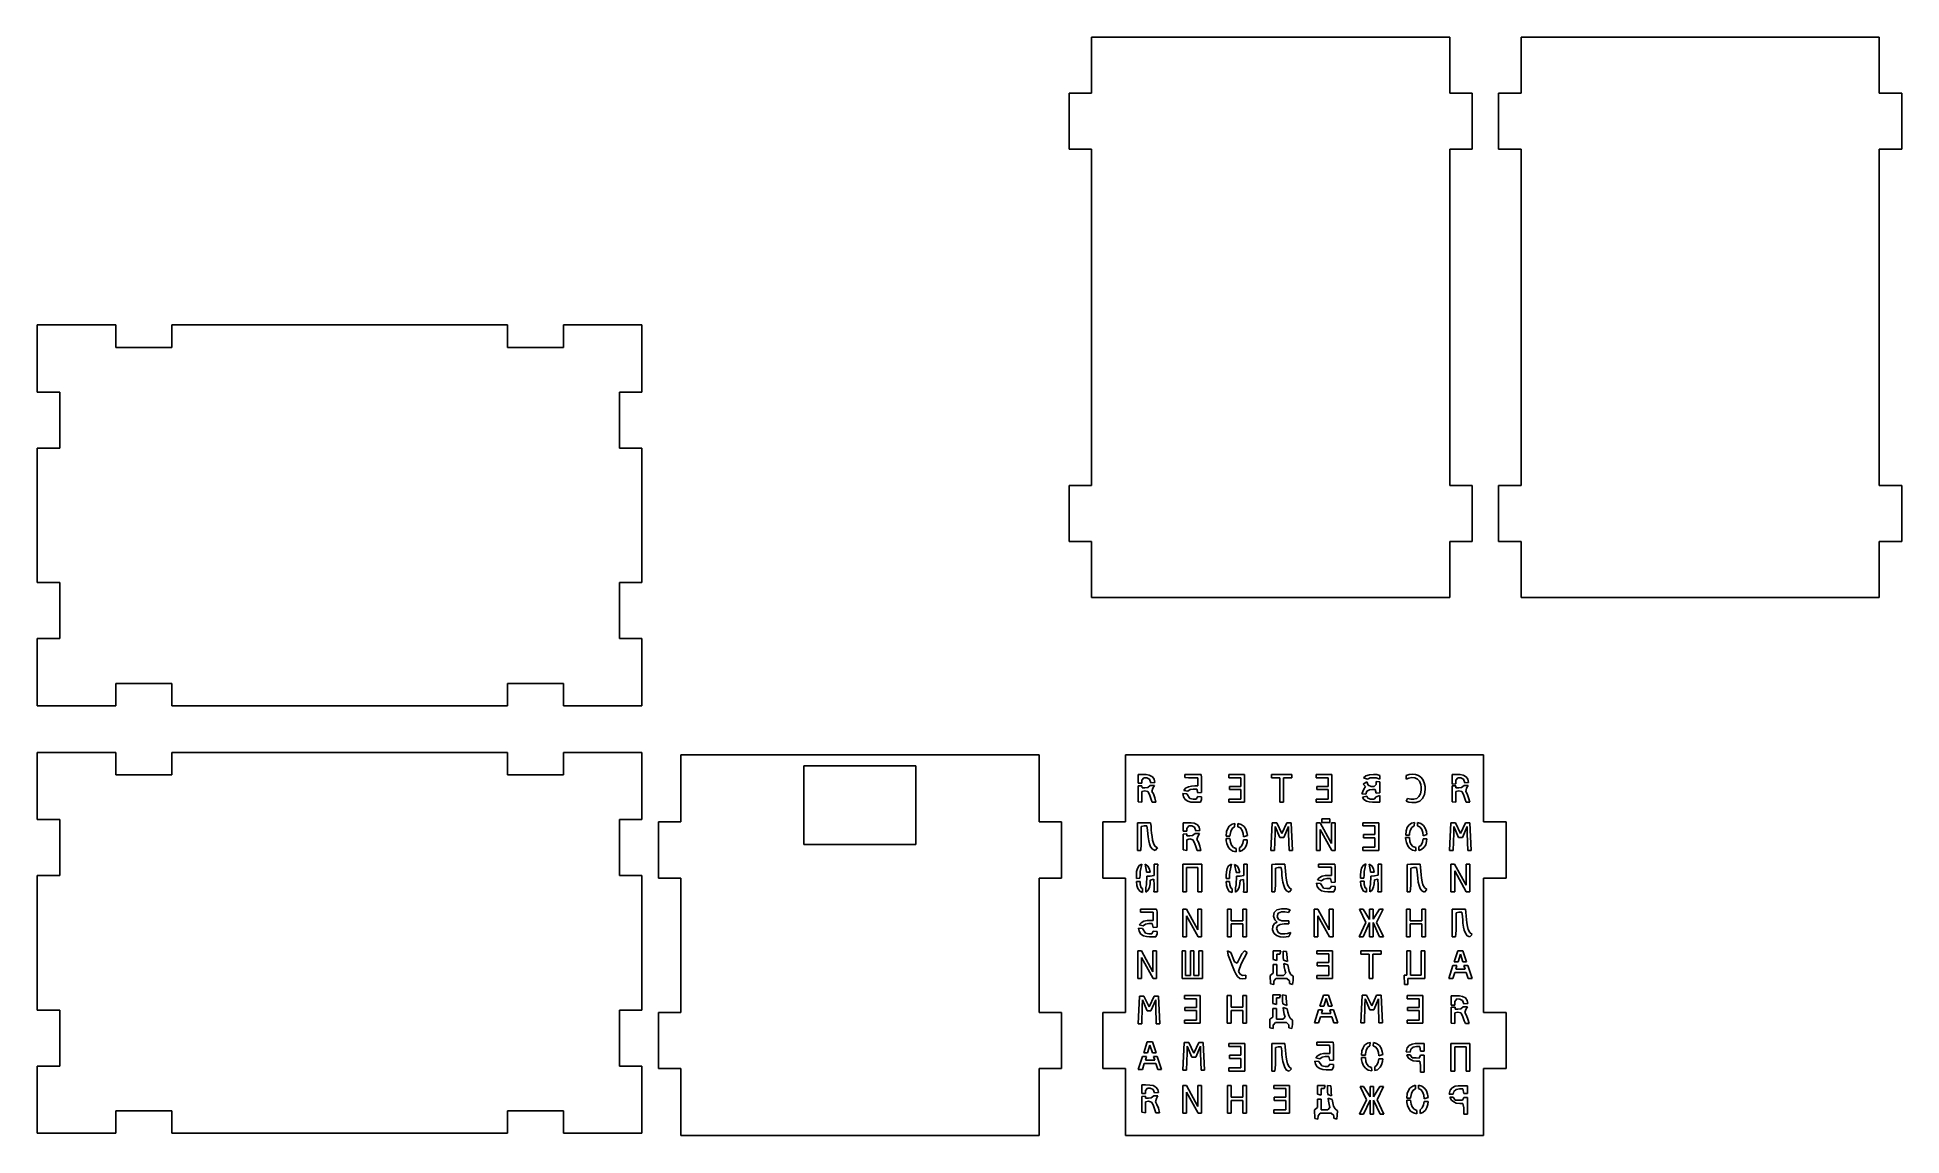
# Model space of a CAD drawing. Extents: x -84 to 82, y -85 to 13.
import ezdxf

# ---------------------------------------------------------------- set-up
doc = ezdxf.new("R2010")
doc.units = 0
doc.layers.get('0').update_dxf_attribs({"linetype": 'CONTINUOUS'})

msp = doc.modelspace()

# ---------------------------------------------------------------- linework, layer by layer
for p, q in [((9.93, 13.32), (9.93, 8.32)), ((41.93, 13.32), (9.93, 13.32)), ((41.93, 8.32), (41.93, 13.32)), ((48.29, 13.32), (48.29, 8.32)), ((80.29, 13.32), (48.29, 13.32)), ((80.29, 8.32), (80.29, 13.32)), ((7.93, 8.32), (7.93, 3.32)), ((9.93, 8.32), (7.93, 8.32)), ((41.93, 8.32), (43.93, 8.32)), ((43.93, 3.32), (43.93, 8.32)), ((48.29, 8.32), (46.29, 8.32)), ((46.29, 8.32), (46.29, 3.32)), ((80.29, 8.32), (82.29, 8.32)), ((82.29, 3.32), (82.29, 8.32)), ((9.93, 3.32), (7.93, 3.32)), ((9.93, 3.32), (9.93, -26.68)), ((41.93, -26.68), (41.93, 3.32)), ((41.93, 3.32), (43.93, 3.32)), ((48.29, 3.32), (46.29, 3.32)), ((48.29, 3.32), (48.29, -26.68)), ((80.29, 3.32), (82.29, 3.32)), ((80.29, -26.68), (80.29, 3.32)), ((-84.23, -12.36), (-77.23, -12.36)), ((-84.23, -18.36), (-84.23, -12.36)), ((-77.23, -12.36), (-77.23, -14.36)), ((-72.23, -12.36), (-42.23, -12.36)), ((-72.23, -12.36), (-72.23, -14.36)), ((-42.23, -12.36), (-42.23, -14.36)), ((-37.23, -12.36), (-37.23, -14.36)), ((-37.23, -12.36), (-30.23, -12.36)), ((-30.23, -12.36), (-30.23, -18.36)), ((-77.23, -14.36), (-72.23, -14.36)), ((-42.23, -14.36), (-37.23, -14.36)), ((-84.23, -18.36), (-82.23, -18.36)), ((-82.23, -23.36), (-82.23, -18.36)), ((-32.23, -18.36), (-32.23, -23.36)), ((-30.23, -18.36), (-32.23, -18.36)), ((-84.23, -23.36), (-82.23, -23.36)), ((-84.23, -35.36), (-84.23, -23.36)), ((-30.23, -23.36), (-32.23, -23.36)), ((-30.23, -23.36), (-30.23, -35.36)), ((7.93, -26.68), (7.93, -31.68)), ((9.93, -26.68), (7.93, -26.68)), ((41.93, -26.68), (43.93, -26.68)), ((43.93, -31.68), (43.93, -26.68)), ((48.29, -26.68), (46.29, -26.68)), ((46.29, -26.68), (46.29, -31.68)), ((80.29, -26.68), (82.29, -26.68)), ((82.29, -31.68), (82.29, -26.68)), ((9.93, -31.68), (7.93, -31.68)), ((9.93, -31.68), (9.93, -36.68)), ((41.93, -36.68), (41.93, -31.68)), ((41.93, -31.68), (43.93, -31.68)), ((48.29, -31.68), (46.29, -31.68)), ((48.29, -31.68), (48.29, -36.68)), ((80.29, -31.68), (82.29, -31.68)), ((80.29, -36.68), (80.29, -31.68)), ((-84.23, -35.36), (-82.23, -35.36)), ((-82.23, -40.36), (-82.23, -35.36)), ((-32.23, -35.36), (-32.23, -40.36)), ((-30.23, -35.36), (-32.23, -35.36)), ((9.93, -36.68), (41.93, -36.68)), ((48.29, -36.68), (80.29, -36.68)), ((-84.23, -40.36), (-82.23, -40.36)), ((-84.23, -46.36), (-84.23, -40.36)), ((-30.23, -40.36), (-32.23, -40.36)), ((-30.23, -40.36), (-30.23, -46.36)), ((-77.23, -46.36), (-77.23, -44.36)), ((-72.23, -44.36), (-77.23, -44.36)), ((-72.23, -46.36), (-72.23, -44.36)), ((-42.23, -46.36), (-42.23, -44.36)), ((-37.23, -44.36), (-42.23, -44.36)), ((-37.23, -46.36), (-37.23, -44.36)), ((-77.23, -46.36), (-84.23, -46.36)), ((-42.23, -46.36), (-72.23, -46.36)), ((-30.23, -46.36), (-37.23, -46.36)), ((-84.23, -56.52), (-84.23, -50.52)), ((-84.23, -50.52), (-77.23, -50.52)), ((-77.23, -50.52), (-77.23, -52.52)), ((-72.23, -50.52), (-42.23, -50.52)), ((-72.23, -50.52), (-72.23, -52.52)), ((-42.23, -50.52), (-42.23, -52.52)), ((-37.23, -50.52), (-30.23, -50.52)), ((-37.23, -50.52), (-37.23, -52.52)), ((-30.23, -50.52), (-30.23, -56.52)), ((-26.76, -50.73), (5.24, -50.73)), ((-26.76, -56.73), (-26.76, -50.73)), ((5.24, -50.73), (5.24, -56.73)), ((44.95, -50.73), (12.95, -50.73)), ((12.95, -56.73), (12.95, -50.73)), ((44.95, -56.73), (44.95, -50.73)), ((-77.23, -52.52), (-72.23, -52.52)), ((-42.23, -52.52), (-37.23, -52.52)), ((-15.76, -51.73), (-15.76, -58.73)), ((-15.76, -51.73), (-5.76, -51.73)), ((-5.76, -58.73), (-5.76, -51.73)), ((14.42, -52.5), (14.09, -52.5)), ((14.09, -52.5), (14.09, -52.75)), ((14.09, -52.75), (14.09, -53.25)), ((14.43, -53.25), (14.09, -53.25)), ((14.82, -52.5), (14.42, -52.5)), ((14.43, -53.01), (14.6, -52.78)), ((14.43, -53.25), (14.43, -53.01)), ((14.6, -52.78), (14.86, -52.79)), ((15.09, -52.55), (14.82, -52.5)), ((14.86, -52.79), (15.1, -52.9)), ((15.36, -52.69), (15.09, -52.55)), ((15.1, -52.9), (15.22, -53.22)), ((15.57, -53.19), (15.22, -53.22)), ((15.51, -52.91), (15.36, -52.69)), ((15.57, -53.19), (15.51, -52.91)), ((18.27, -52.5), (18.27, -52.77)), ((19.71, -52.5), (18.27, -52.5)), ((18.27, -52.77), (18.59, -52.78)), ((18.59, -52.78), (19.41, -52.78)), ((19.41, -52.78), (19.42, -53.04)), ((19.42, -53.04), (19.42, -53.51)), ((19.76, -52.75), (19.71, -52.5)), ((19.76, -52.75), (19.76, -54.11)), ((22.2, -52.5), (22.2, -52.78)), ((23.6, -52.5), (22.2, -52.5)), ((22.2, -52.78), (23.26, -52.78)), ((23.26, -52.78), (23.26, -53.55)), ((23.6, -54.97), (23.6, -52.5)), ((26.01, -52.5), (26.01, -52.78)), ((27.81, -52.5), (26.01, -52.5)), ((26.01, -52.78), (26.74, -52.78)), ((26.74, -52.78), (26.74, -54.97)), ((27.08, -52.78), (27.81, -52.78)), ((27.08, -54.97), (27.08, -52.78)), ((27.81, -52.78), (27.81, -52.5)), ((31.4, -52.5), (30, -52.5)), ((30, -52.5), (30, -52.78)), ((30, -52.78), (31.06, -52.78)), ((31.06, -52.78), (31.06, -53.55)), ((31.4, -54.97), (31.4, -52.5)), ((34.51, -53.14), (34.2, -53.34)), ((34.44, -52.6), (34.23, -52.79)), ((34.59, -52.9), (34.23, -52.79)), ((34.77, -52.51), (34.44, -52.6)), ((34.65, -53.45), (34.51, -53.14)), ((34.59, -52.9), (34.83, -52.79)), ((35.12, -52.5), (34.77, -52.51)), ((34.83, -52.79), (35.09, -52.78)), ((35.09, -52.78), (35.35, -52.78)), ((35.4, -52.5), (35.12, -52.5)), ((35.69, -52.91), (35.35, -52.78)), ((35.36, -53.1), (35.36, -53.37)), ((35.69, -53.14), (35.36, -53.1)), ((35.69, -52.59), (35.4, -52.5)), ((35.69, -52.91), (35.69, -52.59)), ((35.69, -54.13), (35.69, -53.14)), ((38.31, -52.49), (38.02, -52.59)), ((38.02, -52.59), (38.02, -52.9)), ((38.02, -52.9), (38.27, -52.81)), ((38.27, -52.81), (38.53, -52.77)), ((38.58, -52.47), (38.31, -52.49)), ((38.53, -52.77), (38.81, -52.79)), ((38.86, -52.49), (38.58, -52.47)), ((38.81, -52.79), (39.04, -52.9)), ((39.13, -52.58), (38.86, -52.49)), ((39.04, -52.9), (39.22, -53.09)), ((39.35, -52.74), (39.13, -52.58)), ((39.22, -53.09), (39.33, -53.37)), ((39.53, -52.95), (39.35, -52.74)), ((39.65, -53.23), (39.53, -52.95)), ((39.72, -53.55), (39.65, -53.23)), ((42.13, -52.5), (42.13, -52.75)), ((42.45, -52.5), (42.13, -52.5)), ((42.13, -52.75), (42.13, -53.34)), ((42.85, -52.5), (42.45, -52.5)), ((42.47, -53.01), (42.64, -52.78)), ((42.47, -53.33), (42.47, -53.01)), ((42.64, -52.78), (42.9, -52.79)), ((43.13, -52.55), (42.85, -52.5)), ((42.9, -52.79), (43.14, -52.9)), ((43.4, -52.69), (43.13, -52.55)), ((43.14, -52.9), (43.26, -53.22)), ((43.61, -53.19), (43.26, -53.22)), ((43.55, -52.91), (43.4, -52.69)), ((43.61, -53.19), (43.55, -52.91)), ((14.43, -53.5), (14.09, -53.51)), ((14.09, -54.93), (14.09, -53.51)), ((14.09, -54.93), (14.42, -54.97)), ((14.42, -54.97), (14.43, -54.67)), ((14.44, -53.68), (14.43, -53.5)), ((14.43, -54.02), (14.69, -53.95)), ((14.43, -54.02), (14.43, -54.67)), ((14.69, -53.68), (14.44, -53.68)), ((14.95, -53.64), (14.69, -53.68)), ((14.69, -53.95), (14.95, -54.02)), ((15.16, -53.47), (14.95, -53.64)), ((14.95, -54.02), (15.11, -54.29)), ((15.11, -54.29), (15.26, -54.72)), ((15.54, -53.46), (15.16, -53.47)), ((15.26, -54.72), (15.35, -54.97)), ((15.31, -54), (15.4, -53.72)), ((15.45, -54.23), (15.31, -54)), ((15.4, -53.72), (15.54, -53.46)), ((15.58, -54.58), (15.45, -54.23)), ((15.68, -54.97), (15.58, -54.58)), ((18.45, -54.23), (18.09, -54.2)), ((18.09, -54.2), (18.14, -54.49)), ((18.14, -54.49), (18.3, -54.72)), ((18.33, -53.72), (18.17, -53.91)), ((18.53, -53.98), (18.17, -53.91)), ((18.3, -54.72), (18.54, -54.88)), ((18.58, -53.58), (18.33, -53.72)), ((18.72, -54.64), (18.45, -54.23)), ((18.53, -53.98), (18.74, -53.83)), ((18.54, -54.88), (18.81, -54.95)), ((18.87, -53.52), (18.58, -53.58)), ((19.01, -54.69), (18.72, -54.64)), ((18.74, -53.83), (19.02, -53.79)), ((19.16, -53.51), (18.87, -53.52)), ((19.28, -54.69), (19.01, -54.69)), ((19.02, -53.79), (19.33, -53.79)), ((19.42, -53.51), (19.16, -53.51)), ((19.42, -54.46), (19.28, -54.69)), ((19.33, -53.79), (19.42, -54.14)), ((19.76, -54.11), (19.42, -54.14)), ((19.76, -54.49), (19.42, -54.46)), ((19.65, -54.97), (19.76, -54.71)), ((19.76, -54.71), (19.76, -54.49)), ((22.2, -54.68), (22.2, -54.97)), ((23.26, -54.68), (22.2, -54.68)), ((22.24, -53.55), (22.24, -53.83)), ((23.26, -53.55), (22.24, -53.55)), ((22.24, -53.83), (23.26, -53.83)), ((23.26, -53.83), (23.26, -54.68)), ((31.06, -54.68), (30, -54.68)), ((30, -54.68), (30, -54.97)), ((30.04, -53.55), (30.04, -53.83)), ((31.06, -53.55), (30.04, -53.55)), ((30.04, -53.83), (31.06, -53.83)), ((31.06, -53.83), (31.06, -54.68)), ((34.25, -53.81), (34.07, -54.23)), ((34.43, -54.24), (34.07, -54.23)), ((34.51, -54.42), (34.12, -54.5)), ((34.12, -54.5), (34.26, -54.71)), ((34.2, -53.34), (34.39, -53.57)), ((34.39, -53.57), (34.25, -53.81)), ((34.26, -54.71), (34.48, -54.86)), ((34.43, -54.24), (34.53, -53.99)), ((34.48, -54.86), (34.73, -54.94)), ((34.6, -54.6), (34.51, -54.42)), ((34.53, -53.99), (34.76, -53.87)), ((34.85, -54.68), (34.6, -54.6)), ((34.9, -53.55), (34.65, -53.45)), ((34.73, -54.94), (35.01, -54.97)), ((34.76, -53.87), (35.02, -53.83)), ((35.16, -54.69), (34.85, -54.68)), ((35.16, -53.55), (34.9, -53.55)), ((35.02, -53.83), (35.27, -53.83)), ((35.36, -53.37), (35.16, -53.55)), ((35.36, -54.47), (35.16, -54.69)), ((35.27, -53.83), (35.36, -54.17)), ((35.69, -54.13), (35.36, -54.17)), ((35.69, -54.37), (35.36, -54.47)), ((35.67, -54.97), (35.69, -54.37)), ((38.15, -54.62), (38.02, -54.88)), ((38.02, -54.88), (38.27, -54.96)), ((38.45, -54.69), (38.15, -54.62)), ((38.71, -54.7), (38.45, -54.69)), ((38.97, -54.62), (38.71, -54.7)), ((38.9, -54.98), (39.24, -54.86)), ((39.17, -54.46), (38.97, -54.62)), ((39.3, -54.22), (39.17, -54.46)), ((39.24, -54.86), (39.5, -54.62)), ((39.36, -53.89), (39.3, -54.22)), ((39.33, -53.37), (39.37, -53.62)), ((39.37, -53.62), (39.36, -53.89)), ((39.5, -54.62), (39.66, -54.28)), ((39.66, -54.28), (39.73, -53.83)), ((39.73, -53.83), (39.72, -53.55)), ((42.47, -53.33), (42.13, -53.34)), ((42.47, -53.5), (42.13, -53.51)), ((42.13, -53.51), (42.13, -54.93)), ((42.13, -54.93), (42.46, -54.97)), ((42.46, -54.97), (42.47, -54.67)), ((42.47, -53.68), (42.47, -53.5)), ((42.73, -53.68), (42.47, -53.68)), ((42.47, -54.02), (42.73, -53.95)), ((42.47, -54.02), (42.47, -54.67)), ((42.98, -53.64), (42.73, -53.68)), ((42.73, -53.95), (42.99, -54.02)), ((43.2, -53.47), (42.98, -53.64)), ((42.99, -54.02), (43.14, -54.29)), ((43.14, -54.29), (43.3, -54.72)), ((43.58, -53.46), (43.2, -53.47)), ((43.3, -54.72), (43.39, -54.97)), ((43.35, -54), (43.43, -53.72)), ((43.49, -54.23), (43.35, -54)), ((43.43, -53.72), (43.58, -53.46)), ((43.61, -54.58), (43.49, -54.23)), ((43.72, -54.97), (43.61, -54.58)), ((-84.23, -56.52), (-82.23, -56.52)), ((-82.23, -61.52), (-82.23, -56.52)), ((-32.23, -56.52), (-32.23, -61.52)), ((-30.23, -56.52), (-32.23, -56.52)), ((15.35, -54.97), (15.68, -54.97)), ((18.81, -54.95), (19.1, -54.97)), ((19.1, -54.97), (19.65, -54.97)), ((22.2, -54.97), (23.6, -54.97)), ((26.74, -54.97), (27.08, -54.97)), ((30, -54.97), (31.4, -54.97)), ((30.51, -56.78), (30.51, -56.44)), ((30.51, -56.44), (31.21, -56.44)), ((31.21, -56.44), (31.21, -56.78)), ((35.67, -54.97), (35.01, -54.97)), ((38.27, -54.96), (38.54, -55)), ((38.54, -55), (38.9, -54.98)), ((43.39, -54.97), (43.72, -54.97)), ((-26.76, -56.73), (-28.76, -56.73)), ((-28.76, -61.73), (-28.76, -56.73)), ((5.24, -56.73), (7.24, -56.73)), ((7.24, -56.73), (7.24, -61.73)), ((10.95, -56.73), (10.95, -61.73)), ((12.95, -56.73), (10.95, -56.73)), ((14.34, -56.79), (14.03, -56.81)), ((14.03, -56.81), (14.03, -59.27)), ((14.34, -56.79), (15.2, -56.79)), ((14.37, -57.14), (14.62, -57.08)), ((14.37, -57.14), (14.37, -58.71)), ((14.62, -57.08), (14.88, -57.08)), ((14.88, -57.08), (14.94, -57.47)), ((14.94, -57.47), (14.96, -57.78)), ((14.96, -57.78), (14.99, -58.05)), ((14.99, -58.05), (15.04, -58.4)), ((15.25, -57.09), (15.2, -56.79)), ((15.27, -57.42), (15.25, -57.09)), ((15.29, -57.74), (15.27, -57.42)), ((15.33, -58.02), (15.29, -57.74)), ((15.38, -58.35), (15.33, -58.02)), ((18.44, -56.79), (18.11, -56.79)), ((18.11, -56.79), (18.11, -57.05)), ((18.11, -57.05), (18.11, -57.55)), ((18.45, -57.55), (18.11, -57.55)), ((18.45, -57.8), (18.11, -57.81)), ((18.11, -59.22), (18.11, -57.81)), ((18.83, -56.79), (18.44, -56.79)), ((18.45, -57.3), (18.62, -57.08)), ((18.45, -57.55), (18.45, -57.3)), ((18.45, -57.97), (18.45, -57.8)), ((18.71, -57.97), (18.45, -57.97)), ((18.45, -58.31), (18.71, -58.24)), ((18.62, -57.08), (18.88, -57.08)), ((18.96, -57.94), (18.71, -57.97)), ((18.71, -58.24), (18.97, -58.32)), ((19.11, -56.84), (18.83, -56.79)), ((18.88, -57.08), (19.12, -57.19)), ((19.18, -57.77), (18.96, -57.94)), ((19.38, -56.99), (19.11, -56.84)), ((19.12, -57.19), (19.24, -57.51)), ((19.56, -57.76), (19.18, -57.77)), ((19.59, -57.48), (19.24, -57.51)), ((19.33, -58.29), (19.41, -58.01)), ((19.53, -57.2), (19.38, -56.99)), ((19.41, -58.01), (19.56, -57.76)), ((19.59, -57.48), (19.53, -57.2)), ((21.94, -58.19), (21.95, -58.4)), ((22.29, -58.19), (21.94, -58.19)), ((21.99, -57.59), (21.95, -57.99)), ((22.29, -57.99), (21.95, -57.99)), ((22.09, -57.32), (21.99, -57.59)), ((22.23, -57.11), (22.09, -57.32)), ((22.48, -56.92), (22.23, -57.11)), ((22.29, -57.99), (22.3, -57.86)), ((22.33, -58.54), (22.29, -58.19)), ((22.3, -57.86), (22.36, -57.58)), ((22.36, -57.58), (22.49, -57.32)), ((22.73, -56.85), (22.48, -56.92)), ((22.49, -57.32), (22.71, -57.17)), ((22.73, -56.85), (22.71, -57.17)), ((23.3, -56.94), (23, -56.85)), ((23, -57.15), (23, -56.85)), ((23, -57.15), (23.23, -57.26)), ((23.23, -57.26), (23.39, -57.49)), ((23.55, -57.13), (23.3, -56.94)), ((23.39, -57.49), (23.47, -57.75)), ((23.47, -57.75), (23.5, -58.05)), ((23.85, -57.93), (23.5, -58.05)), ((23.7, -57.36), (23.55, -57.13)), ((23.81, -57.66), (23.7, -57.36)), ((23.85, -57.93), (23.81, -57.66)), ((26.06, -56.79), (25.94, -59.27)), ((26.47, -56.79), (26.06, -56.79)), ((26.27, -59.27), (26.32, -57.72)), ((26.32, -57.72), (26.34, -57.13)), ((26.75, -58.11), (26.34, -57.13)), ((26.93, -57.75), (26.47, -56.79)), ((27.1, -58.11), (26.75, -58.11)), ((27.36, -56.79), (26.93, -57.75)), ((27.52, -57.13), (27.1, -58.11)), ((27.76, -56.79), (27.36, -56.79)), ((27.52, -57.13), (27.52, -57.75)), ((27.52, -57.75), (27.57, -59.27)), ((27.88, -59.27), (27.76, -56.79)), ((30.02, -56.79), (30.02, -59.27)), ((30.34, -56.79), (30.02, -56.79)), ((31.37, -58.66), (30.34, -56.79)), ((30.36, -57.4), (31.38, -59.27)), ((30.36, -59.27), (30.36, -57.4)), ((31.21, -56.78), (30.51, -56.78)), ((31.37, -56.79), (31.37, -58.66)), ((31.7, -56.79), (31.37, -56.79)), ((31.7, -59.27), (31.7, -56.79)), ((35.58, -56.79), (34.17, -56.79)), ((34.17, -56.79), (34.17, -57.08)), ((34.17, -57.08), (35.24, -57.08)), ((35.24, -57.84), (34.21, -57.84)), ((34.21, -57.84), (34.21, -58.13)), ((34.21, -58.13), (35.24, -58.13)), ((35.24, -57.08), (35.24, -57.84)), ((35.24, -58.13), (35.24, -58.98)), ((35.58, -59.27), (35.58, -56.79)), ((37.98, -58.1), (37.99, -58.31)), ((38.33, -58.1), (37.98, -58.1)), ((38.03, -57.51), (37.99, -57.91)), ((38.33, -57.91), (37.99, -57.91)), ((38.13, -57.23), (38.03, -57.51)), ((38.27, -57.02), (38.13, -57.23)), ((38.52, -56.84), (38.27, -57.02)), ((38.33, -57.91), (38.34, -57.77)), ((38.37, -58.46), (38.33, -58.1)), ((38.34, -57.77), (38.4, -57.49)), ((38.4, -57.49), (38.53, -57.23)), ((38.77, -56.77), (38.52, -56.84)), ((38.53, -57.23), (38.75, -57.08)), ((38.77, -56.77), (38.75, -57.08)), ((39.03, -57.06), (39.04, -56.77)), ((39.03, -57.06), (39.27, -57.18)), ((39.34, -56.85), (39.04, -56.77)), ((39.27, -57.18), (39.43, -57.4)), ((39.58, -57.04), (39.34, -56.85)), ((39.43, -57.4), (39.51, -57.66)), ((39.54, -58.23), (39.49, -58.52)), ((39.51, -57.66), (39.54, -57.96)), ((39.89, -57.84), (39.54, -57.96)), ((39.54, -58.23), (39.88, -58.23)), ((39.74, -57.27), (39.58, -57.04)), ((39.85, -57.57), (39.74, -57.27)), ((39.89, -57.84), (39.85, -57.57)), ((39.86, -58.47), (39.88, -58.23)), ((42.02, -56.79), (41.9, -59.27)), ((42.43, -56.79), (42.02, -56.79)), ((42.23, -59.27), (42.28, -57.72)), ((42.28, -57.72), (42.3, -57.13)), ((42.71, -58.11), (42.3, -57.13)), ((42.89, -57.75), (42.43, -56.79)), ((43.06, -58.11), (42.71, -58.11)), ((43.32, -56.79), (42.89, -57.75)), ((43.48, -57.13), (43.06, -58.11)), ((43.72, -56.79), (43.32, -56.79)), ((43.48, -57.13), (43.48, -57.75)), ((43.48, -57.75), (43.53, -59.27)), ((43.84, -59.27), (43.72, -56.79)), ((44.95, -56.73), (46.95, -56.73)), ((46.95, -61.73), (46.95, -56.73)), ((-15.76, -58.73), (-5.76, -58.73)), ((14.03, -59.27), (14.32, -59.27)), ((14.32, -59.27), (14.37, -58.71)), ((15.04, -58.4), (15.1, -58.68)), ((15.1, -58.68), (15.2, -58.95)), ((15.2, -58.95), (15.37, -59.17)), ((15.37, -59.17), (15.61, -59.27)), ((15.45, -58.62), (15.38, -58.35)), ((15.59, -58.89), (15.45, -58.62)), ((15.81, -59.05), (15.59, -58.89)), ((15.61, -59.27), (15.81, -59.05)), ((18.11, -59.22), (18.44, -59.27)), ((18.44, -59.27), (18.45, -58.97)), ((18.45, -58.97), (18.45, -58.31)), ((18.97, -58.32), (19.13, -58.58)), ((19.13, -58.58), (19.28, -59.02)), ((19.28, -59.02), (19.37, -59.27)), ((19.47, -58.53), (19.33, -58.29)), ((19.37, -59.27), (19.7, -59.27)), ((19.6, -58.88), (19.47, -58.53)), ((19.7, -59.27), (19.6, -58.88)), ((21.95, -58.4), (22.01, -58.66)), ((22.01, -58.66), (22.13, -58.94)), ((22.13, -58.94), (22.29, -59.15)), ((22.29, -59.15), (22.55, -59.32)), ((22.42, -58.79), (22.33, -58.54)), ((22.6, -59), (22.42, -58.79)), ((22.55, -59.32), (22.85, -59.39)), ((22.85, -59.09), (22.6, -59)), ((22.85, -59.09), (22.85, -59.39)), ((23.33, -58.88), (23.13, -59.05)), ((23.13, -59.05), (23.13, -59.37)), ((23.13, -59.37), (23.37, -59.28)), ((23.45, -58.61), (23.33, -58.88)), ((23.37, -59.28), (23.61, -59.08)), ((23.5, -58.31), (23.45, -58.61)), ((23.5, -58.31), (23.84, -58.31)), ((23.61, -59.08), (23.74, -58.85)), ((23.74, -58.85), (23.82, -58.56)), ((23.82, -58.56), (23.84, -58.31)), ((25.94, -59.27), (26.27, -59.27)), ((27.57, -59.27), (27.88, -59.27)), ((30.02, -59.27), (30.36, -59.27)), ((31.38, -59.27), (31.7, -59.27)), ((34.17, -58.98), (34.17, -59.27)), ((35.24, -58.98), (34.17, -58.98)), ((34.17, -59.27), (35.58, -59.27)), ((37.99, -58.31), (38.05, -58.57)), ((38.05, -58.57), (38.17, -58.85)), ((38.17, -58.85), (38.33, -59.06)), ((38.33, -59.06), (38.59, -59.23)), ((38.46, -58.7), (38.37, -58.46)), ((38.64, -58.91), (38.46, -58.7)), ((38.59, -59.23), (38.89, -59.3)), ((38.89, -59.01), (38.64, -58.91)), ((38.89, -59.01), (38.89, -59.3)), ((39.37, -58.79), (39.17, -58.96)), ((39.17, -58.96), (39.17, -59.28)), ((39.17, -59.28), (39.41, -59.19)), ((39.49, -58.52), (39.37, -58.79)), ((39.41, -59.19), (39.65, -58.99)), ((39.65, -58.99), (39.78, -58.76)), ((39.78, -58.76), (39.86, -58.47)), ((41.9, -59.27), (42.23, -59.27)), ((43.53, -59.27), (43.84, -59.27)), ((-84.23, -73.52), (-84.23, -61.52)), ((-84.23, -61.52), (-82.23, -61.52)), ((-30.23, -61.52), (-32.23, -61.52)), ((-30.23, -61.52), (-30.23, -73.52)), ((13.96, -61.15), (13.94, -61.5)), ((13.94, -61.5), (13.94, -61.76)), ((14.02, -60.87), (13.96, -61.15)), ((14.17, -60.61), (14.02, -60.87)), ((14.41, -60.48), (14.17, -60.61)), ((14.25, -61.75), (14.26, -61.45)), ((14.26, -61.45), (14.28, -61.16)), ((14.28, -61.16), (14.41, -60.48)), ((14.71, -60.49), (14.84, -61.16)), ((14.97, -60.66), (14.71, -60.49)), ((14.84, -61.16), (14.84, -61.21)), ((15.16, -61.21), (14.84, -61.21)), ((14.87, -61.57), (14.84, -62.33)), ((15.18, -61.56), (14.87, -61.57)), ((15.1, -60.93), (14.97, -60.66)), ((15.16, -61.21), (15.1, -60.93)), ((15.52, -61.5), (15.18, -61.56)), ((15.53, -60.5), (15.52, -60.86)), ((15.52, -61.5), (15.52, -60.86)), ((15.84, -60.5), (15.53, -60.5)), ((15.83, -60.81), (15.84, -60.5)), ((15.83, -60.81), (15.83, -62.97)), ((19.77, -60.5), (18.08, -60.5)), ((18.08, -60.5), (18.08, -62.97)), ((18.42, -60.79), (19.43, -60.79)), ((18.42, -62.97), (18.42, -60.79)), ((19.43, -60.79), (19.43, -62.97)), ((19.77, -62.97), (19.77, -60.5)), ((21.97, -61.17), (21.94, -61.51)), ((21.94, -61.51), (21.94, -61.77)), ((22.03, -60.89), (21.97, -61.17)), ((22.17, -60.63), (22.03, -60.89)), ((22.42, -60.5), (22.17, -60.63)), ((22.26, -61.47), (22.28, -61.17)), ((22.26, -61.76), (22.26, -61.47)), ((22.28, -61.17), (22.42, -60.5)), ((22.97, -60.68), (22.71, -60.51)), ((22.71, -60.51), (22.84, -61.17)), ((22.84, -61.17), (22.85, -61.23)), ((23.16, -61.23), (22.85, -61.23)), ((22.87, -61.58), (22.85, -62.34)), ((23.19, -61.57), (22.87, -61.58)), ((23.1, -60.94), (22.97, -60.68)), ((23.16, -61.23), (23.1, -60.94)), ((23.52, -61.51), (23.19, -61.57)), ((23.53, -60.5), (23.52, -60.88)), ((23.52, -60.88), (23.52, -61.51)), ((23.84, -60.5), (23.53, -60.5)), ((23.84, -60.83), (23.84, -60.5)), ((23.84, -62.99), (23.84, -60.83)), ((26.33, -60.5), (26.02, -60.51)), ((26.02, -60.51), (26.02, -62.97)), ((26.33, -60.5), (27.18, -60.5)), ((26.36, -60.85), (26.61, -60.79)), ((26.36, -62.41), (26.36, -60.85)), ((26.61, -60.79), (26.87, -60.79)), ((26.87, -60.79), (26.92, -61.17)), ((26.92, -61.17), (26.94, -61.48)), ((26.94, -61.48), (26.97, -61.75)), ((27.23, -60.79), (27.18, -60.5)), ((27.26, -61.13), (27.23, -60.79)), ((27.28, -61.44), (27.26, -61.13)), ((27.31, -61.73), (27.28, -61.44)), ((30.21, -60.49), (30.21, -60.76)), ((30.21, -60.49), (31.65, -60.49)), ((30.21, -60.76), (30.53, -60.77)), ((30.52, -61.57), (30.27, -61.71)), ((30.8, -61.51), (30.52, -61.57)), ((30.53, -60.77), (31.35, -60.77)), ((31.1, -61.5), (30.8, -61.51)), ((31.36, -61.5), (31.1, -61.5)), ((31.35, -60.77), (31.36, -61.03)), ((31.36, -61.03), (31.36, -61.5)), ((31.69, -60.74), (31.65, -60.49)), ((31.69, -62.1), (31.69, -60.74)), ((33.95, -61.49), (33.94, -61.75)), ((33.97, -61.14), (33.95, -61.49)), ((34.03, -60.86), (33.97, -61.14)), ((34.18, -60.6), (34.03, -60.86)), ((34.42, -60.47), (34.18, -60.6)), ((34.26, -61.73), (34.27, -61.44)), ((34.27, -61.44), (34.29, -61.14)), ((34.29, -61.14), (34.42, -60.47)), ((34.97, -60.65), (34.72, -60.48)), ((34.72, -60.48), (34.84, -61.15)), ((34.84, -61.15), (34.85, -61.2)), ((35.17, -61.2), (34.85, -61.2)), ((34.87, -61.56), (34.85, -62.32)), ((35.19, -61.55), (34.87, -61.56)), ((35.11, -60.92), (34.97, -60.65)), ((35.17, -61.2), (35.11, -60.92)), ((35.53, -61.49), (35.19, -61.55)), ((35.84, -60.5), (35.53, -60.5)), ((35.53, -60.5), (35.53, -60.85)), ((35.53, -60.85), (35.53, -61.49)), ((35.84, -60.5), (35.84, -62.96)), ((38.41, -60.5), (38.11, -60.51)), ((38.11, -62.97), (38.11, -60.51)), ((39.27, -60.5), (38.41, -60.5)), ((38.44, -60.85), (38.69, -60.79)), ((38.44, -60.85), (38.44, -62.41)), ((38.69, -60.79), (38.96, -60.79)), ((38.96, -60.79), (39.01, -61.17)), ((39.01, -61.17), (39.03, -61.48)), ((39.03, -61.48), (39.06, -61.75)), ((39.32, -60.79), (39.27, -60.5)), ((39.34, -61.13), (39.32, -60.79)), ((39.37, -61.44), (39.34, -61.13)), ((39.4, -61.73), (39.37, -61.44)), ((42.03, -60.5), (42.03, -62.97)), ((42.35, -60.5), (42.03, -60.5)), ((43.38, -62.37), (42.35, -60.5)), ((42.37, -61.1), (43.39, -62.97)), ((42.37, -62.97), (42.37, -61.1)), ((43.71, -60.5), (43.38, -60.5)), ((43.38, -60.5), (43.38, -62.37)), ((43.71, -62.97), (43.71, -60.5)), ((-26.76, -61.73), (-28.76, -61.73)), ((-26.76, -73.73), (-26.76, -61.73)), ((5.24, -61.73), (7.24, -61.73)), ((5.24, -61.73), (5.24, -73.73)), ((12.95, -61.73), (10.95, -61.73)), ((12.95, -61.73), (12.95, -73.73)), ((14.25, -61.75), (13.94, -61.76)), ((14.26, -62.03), (13.94, -62.04)), ((13.94, -62.04), (13.98, -62.39)), ((13.98, -62.39), (14.06, -62.66)), ((14.06, -62.66), (14.23, -62.9)), ((14.23, -62.9), (14.48, -63.01)), ((14.28, -62.32), (14.26, -62.03)), ((14.36, -62.61), (14.28, -62.32)), ((14.47, -62.68), (14.36, -62.61)), ((14.47, -62.68), (14.48, -63.01)), ((14.84, -62.33), (14.78, -62.59)), ((14.78, -62.59), (14.78, -62.98)), ((14.78, -62.98), (14.99, -62.82)), ((14.99, -62.82), (15.12, -62.54)), ((15.12, -62.54), (15.16, -62.25)), ((15.16, -62.25), (15.18, -61.91)), ((15.18, -61.91), (15.48, -61.84)), ((15.48, -61.84), (15.52, -62.38)), ((15.5, -62.97), (15.52, -62.75)), ((15.83, -62.97), (15.5, -62.97)), ((15.52, -62.38), (15.52, -62.75)), ((18.08, -62.97), (18.42, -62.97)), ((19.43, -62.97), (19.77, -62.97)), ((22.26, -61.76), (21.94, -61.77)), ((22.26, -62.04), (21.95, -62.05)), ((21.95, -62.05), (21.99, -62.4)), ((21.99, -62.4), (22.06, -62.67)), ((22.06, -62.67), (22.23, -62.92)), ((22.23, -62.92), (22.48, -63.02)), ((22.28, -62.33), (22.26, -62.04)), ((22.36, -62.62), (22.28, -62.33)), ((22.48, -62.69), (22.36, -62.62)), ((22.48, -62.69), (22.48, -63.02)), ((22.85, -62.34), (22.79, -62.6)), ((22.79, -62.6), (22.79, -63)), ((22.79, -63), (22.99, -62.83)), ((22.99, -62.83), (23.12, -62.55)), ((23.12, -62.55), (23.17, -62.26)), ((23.17, -62.26), (23.19, -61.92)), ((23.19, -61.92), (23.49, -61.85)), ((23.49, -61.85), (23.52, -62.39)), ((23.5, -62.99), (23.52, -62.76)), ((23.84, -62.99), (23.5, -62.99)), ((23.52, -62.39), (23.52, -62.76)), ((26.02, -62.97), (26.31, -62.97)), ((26.31, -62.97), (26.36, -62.41)), ((26.97, -61.75), (27.02, -62.11)), ((27.02, -62.11), (27.09, -62.39)), ((27.09, -62.39), (27.19, -62.66)), ((27.19, -62.66), (27.35, -62.88)), ((27.36, -62.06), (27.31, -61.73)), ((27.35, -62.88), (27.59, -62.98)), ((27.43, -62.33), (27.36, -62.06)), ((27.58, -62.59), (27.43, -62.33)), ((27.79, -62.76), (27.58, -62.59)), ((27.59, -62.98), (27.79, -62.76)), ((30.03, -62.19), (30.08, -62.48)), ((30.39, -62.23), (30.03, -62.19)), ((30.08, -62.48), (30.24, -62.71)), ((30.27, -61.71), (30.1, -61.9)), ((30.46, -61.97), (30.1, -61.9)), ((30.24, -62.71), (30.48, -62.87)), ((30.66, -62.63), (30.39, -62.23)), ((30.46, -61.97), (30.68, -61.83)), ((30.48, -62.87), (30.75, -62.94)), ((30.95, -62.68), (30.66, -62.63)), ((30.68, -61.83), (30.96, -61.78)), ((30.75, -62.94), (31.04, -62.96)), ((31.21, -62.68), (30.95, -62.68)), ((30.96, -61.78), (31.27, -61.78)), ((31.58, -62.96), (31.04, -62.96)), ((31.36, -62.45), (31.21, -62.68)), ((31.27, -61.78), (31.36, -62.13)), ((31.69, -62.1), (31.36, -62.13)), ((31.69, -62.49), (31.36, -62.45)), ((31.58, -62.96), (31.69, -62.71)), ((31.69, -62.71), (31.69, -62.49)), ((34.26, -61.73), (33.94, -61.75)), ((34.27, -62.02), (33.95, -62.02)), ((33.95, -62.02), (33.99, -62.37)), ((33.99, -62.37), (34.07, -62.65)), ((34.07, -62.65), (34.23, -62.89)), ((34.23, -62.89), (34.49, -63)), ((34.29, -62.31), (34.27, -62.02)), ((34.37, -62.6), (34.29, -62.31)), ((34.48, -62.67), (34.37, -62.6)), ((34.48, -62.67), (34.49, -63)), ((34.85, -62.32), (34.79, -62.57)), ((34.79, -62.57), (34.79, -62.97)), ((34.79, -62.97), (35, -62.81)), ((35, -62.81), (35.12, -62.52)), ((35.12, -62.52), (35.17, -62.24)), ((35.17, -62.24), (35.19, -61.9)), ((35.19, -61.9), (35.49, -61.83)), ((35.49, -61.83), (35.53, -62.37)), ((35.5, -62.96), (35.53, -62.74)), ((35.84, -62.96), (35.5, -62.96)), ((35.53, -62.37), (35.53, -62.74)), ((38.11, -62.97), (38.4, -62.97)), ((38.4, -62.97), (38.44, -62.41)), ((39.06, -61.75), (39.11, -62.11)), ((39.11, -62.11), (39.18, -62.39)), ((39.18, -62.39), (39.28, -62.66)), ((39.28, -62.66), (39.44, -62.88)), ((39.45, -62.06), (39.4, -61.73)), ((39.44, -62.88), (39.68, -62.98)), ((39.52, -62.33), (39.45, -62.06)), ((39.67, -62.59), (39.52, -62.33)), ((39.88, -62.76), (39.67, -62.59)), ((39.68, -62.98), (39.88, -62.76)), ((42.03, -62.97), (42.37, -62.97)), ((43.39, -62.97), (43.71, -62.97)), ((44.95, -73.73), (44.95, -61.73)), ((44.95, -61.73), (46.95, -61.73)), ((14.29, -64.5), (14.29, -64.78)), ((15.74, -64.5), (14.29, -64.5)), ((14.29, -64.78), (14.61, -64.79)), ((15.43, -64.79), (14.61, -64.79)), ((15.43, -64.79), (15.44, -65.05)), ((15.78, -64.76), (15.74, -64.5)), ((15.78, -66.12), (15.78, -64.76)), ((18.08, -64.5), (18.08, -66.97)), ((18.4, -64.5), (18.08, -64.5)), ((19.43, -66.37), (18.4, -64.5)), ((19.76, -64.5), (19.43, -64.5)), ((19.43, -64.5), (19.43, -66.37)), ((19.76, -66.97), (19.76, -64.5)), ((22.06, -64.5), (22.06, -66.97)), ((22.4, -64.5), (22.06, -64.5)), ((22.4, -65.54), (22.4, -64.5)), ((23.44, -64.5), (23.44, -65.54)), ((23.78, -64.5), (23.44, -64.5)), ((23.78, -66.97), (23.78, -64.5)), ((26.24, -64.81), (26.17, -65.14)), ((26.48, -64.57), (26.24, -64.81)), ((26.9, -64.47), (26.48, -64.57)), ((26.52, -65.17), (26.61, -64.88)), ((26.61, -64.88), (26.9, -64.75)), ((27.33, -64.48), (26.9, -64.47)), ((26.9, -64.75), (27.19, -64.75)), ((27.19, -64.75), (27.51, -64.8)), ((27.68, -64.58), (27.33, -64.48)), ((27.68, -64.58), (27.51, -64.8)), ((29.82, -64.5), (29.82, -66.97)), ((30.14, -64.5), (29.82, -64.5)), ((31.16, -66.37), (30.14, -64.5)), ((31.5, -64.5), (31.16, -64.5)), ((31.16, -64.5), (31.16, -66.37)), ((31.5, -66.97), (31.5, -64.5)), ((34.18, -64.5), (33.86, -64.5)), ((33.86, -64.5), (34.44, -65.69)), ((34.76, -65.42), (34.18, -64.5)), ((35.07, -64.5), (34.76, -64.5)), ((34.76, -64.5), (34.76, -65.42)), ((35.07, -65.41), (35.64, -64.5)), ((35.07, -64.5), (35.07, -65.41)), ((35.39, -65.69), (35.97, -64.5)), ((35.97, -64.5), (35.64, -64.5)), ((38.05, -64.5), (38.05, -66.97)), ((38.39, -64.5), (38.05, -64.5)), ((38.39, -65.54), (38.39, -64.5)), ((39.76, -64.5), (39.42, -64.5)), ((39.42, -64.5), (39.42, -65.54)), ((39.76, -66.97), (39.76, -64.5)), ((42.46, -64.5), (42.15, -64.52)), ((42.15, -64.52), (42.15, -66.97)), ((43.32, -64.5), (42.46, -64.5)), ((42.49, -64.85), (42.74, -64.79)), ((42.49, -64.85), (42.49, -66.42)), ((42.74, -64.79), (43, -64.79)), ((43, -64.79), (43.05, -65.17)), ((43.36, -64.79), (43.32, -64.5)), ((43.39, -65.13), (43.36, -64.79)), ((14.12, -66.21), (14.17, -66.49)), ((14.47, -66.24), (14.12, -66.21)), ((14.17, -66.49), (14.32, -66.73)), ((14.35, -65.72), (14.19, -65.92)), ((14.55, -65.99), (14.19, -65.92)), ((14.61, -65.59), (14.35, -65.72)), ((14.74, -66.65), (14.47, -66.24)), ((14.55, -65.99), (14.76, -65.84)), ((14.89, -65.53), (14.61, -65.59)), ((14.76, -65.84), (15.05, -65.8)), ((15.18, -65.52), (14.89, -65.53)), ((15.05, -65.8), (15.35, -65.8)), ((15.44, -65.52), (15.18, -65.52)), ((15.44, -66.47), (15.3, -66.7)), ((15.35, -65.8), (15.44, -66.15)), ((15.44, -65.05), (15.44, -65.52)), ((15.78, -66.12), (15.44, -66.15)), ((15.78, -66.5), (15.44, -66.47)), ((15.78, -66.72), (15.78, -66.5)), ((18.42, -66.97), (18.42, -65.1)), ((18.42, -65.1), (19.44, -66.97)), ((23.44, -65.54), (22.4, -65.54)), ((22.4, -66.97), (22.4, -65.83)), ((22.4, -65.83), (23.44, -65.83)), ((23.44, -65.83), (23.44, -66.97)), ((26.12, -66.02), (26.09, -66.36)), ((26.09, -66.36), (26.21, -66.65)), ((26.27, -65.8), (26.12, -66.02)), ((26.17, -65.14), (26.29, -65.47)), ((26.5, -65.68), (26.27, -65.8)), ((26.5, -65.68), (26.29, -65.47)), ((26.44, -66.25), (26.55, -65.99)), ((26.6, -66.6), (26.44, -66.25)), ((26.64, -65.43), (26.52, -65.17)), ((26.55, -65.99), (26.77, -65.87)), ((26.85, -66.71), (26.6, -66.6)), ((26.92, -65.55), (26.64, -65.43)), ((26.77, -65.87), (27.12, -65.83)), ((27.24, -65.56), (26.92, -65.55)), ((27.12, -65.83), (27.54, -65.83)), ((27.55, -65.56), (27.24, -65.56)), ((27.74, -66.59), (27.43, -66.68)), ((27.54, -65.83), (27.55, -65.56)), ((27.54, -66.95), (27.74, -66.59)), ((30.15, -66.97), (30.15, -65.1)), ((30.15, -65.1), (31.18, -66.97)), ((34.44, -65.69), (33.82, -66.97)), ((34.18, -66.97), (34.76, -65.7)), ((34.76, -65.7), (34.76, -66.97)), ((35.07, -66.97), (35.07, -65.7)), ((35.07, -65.7), (35.65, -66.97)), ((36, -66.97), (35.39, -65.69)), ((39.42, -65.54), (38.39, -65.54)), ((38.39, -66.97), (38.39, -65.83)), ((38.39, -65.83), (39.42, -65.83)), ((39.42, -65.83), (39.42, -66.97)), ((42.44, -66.97), (42.49, -66.42)), ((43.05, -65.17), (43.08, -65.48)), ((43.08, -65.48), (43.1, -65.76)), ((43.1, -65.76), (43.16, -66.11)), ((43.16, -66.11), (43.22, -66.39)), ((43.22, -66.39), (43.32, -66.66)), ((43.41, -65.44), (43.39, -65.13)), ((43.44, -65.73), (43.41, -65.44)), ((43.5, -66.06), (43.44, -65.73)), ((43.57, -66.33), (43.5, -66.06)), ((43.71, -66.6), (43.57, -66.33)), ((43.92, -66.76), (43.71, -66.6)), ((14.38, -68.23), (14.06, -68.23)), ((14.06, -68.23), (14.06, -70.7)), ((14.32, -66.73), (14.57, -66.89)), ((15.4, -70.1), (14.38, -68.23)), ((14.57, -66.89), (14.83, -66.96)), ((15.04, -66.7), (14.74, -66.65)), ((14.83, -66.96), (15.12, -66.98)), ((15.3, -66.7), (15.04, -66.7)), ((15.12, -66.98), (15.67, -66.98)), ((15.4, -68.23), (15.4, -70.1)), ((15.74, -68.23), (15.4, -68.23)), ((15.67, -66.98), (15.78, -66.72)), ((15.74, -70.7), (15.74, -68.23)), ((18.33, -68.23), (18.02, -68.23)), ((18.02, -68.23), (18.02, -70.7)), ((18.08, -66.97), (18.42, -66.97)), ((18.33, -70.43), (18.33, -68.23)), ((19.08, -68.23), (18.77, -68.23)), ((18.77, -68.23), (18.77, -70.43)), ((19.08, -70.43), (19.08, -68.23)), ((19.44, -66.97), (19.76, -66.97)), ((19.52, -68.23), (19.52, -70.43)), ((19.83, -68.23), (19.52, -68.23)), ((19.83, -70.7), (19.83, -68.23)), ((22.06, -66.97), (22.4, -66.97)), ((22.07, -68.23), (22.13, -68.62)), ((22.38, -68.37), (22.07, -68.23)), ((23.59, -68.23), (23.36, -68.51)), ((23.44, -66.97), (23.78, -66.97)), ((23.82, -68.37), (23.59, -68.23)), ((26.16, -68.23), (26.16, -68.7)), ((26.16, -68.23), (26.84, -68.23)), ((26.21, -66.65), (26.45, -66.86)), ((26.45, -66.86), (26.79, -66.98)), ((26.76, -68.52), (26.84, -68.23)), ((26.79, -66.98), (27.07, -67)), ((27.18, -66.71), (26.85, -66.71)), ((27.04, -68.25), (27.05, -68.79)), ((27.35, -68.28), (27.04, -68.25)), ((27.07, -67), (27.54, -66.95)), ((27.43, -66.68), (27.18, -66.71)), ((29.82, -66.97), (30.15, -66.97)), ((31.44, -68.23), (30.04, -68.23)), ((30.04, -68.23), (30.04, -68.51)), ((31.18, -66.97), (31.5, -66.97)), ((31.44, -70.7), (31.44, -68.23)), ((33.82, -66.97), (34.18, -66.97)), ((35.79, -68.23), (33.98, -68.23)), ((33.98, -68.23), (33.98, -68.52)), ((34.76, -66.97), (35.07, -66.97)), ((35.65, -66.97), (36, -66.97)), ((35.79, -68.52), (35.79, -68.23)), ((38.05, -66.97), (38.39, -66.97)), ((38.09, -68.23), (38.09, -70.4)), ((38.43, -68.23), (38.09, -68.23)), ((38.43, -70.41), (38.43, -68.23)), ((39.36, -68.23), (39.36, -70.41)), ((39.7, -68.23), (39.36, -68.23)), ((39.42, -66.97), (39.76, -66.97)), ((39.7, -70.7), (39.7, -68.23)), ((42.15, -66.97), (42.44, -66.97)), ((42.64, -68.23), (42.32, -69.2)), ((43.1, -68.23), (42.64, -68.23)), ((43.42, -69.2), (43.1, -68.23)), ((43.32, -66.66), (43.48, -66.88)), ((43.48, -66.88), (43.72, -66.98)), ((43.72, -66.98), (43.92, -66.76)), ((14.4, -70.7), (14.4, -68.83)), ((14.4, -68.83), (15.42, -70.7)), ((22.71, -70.06), (22.13, -68.62)), ((22.38, -68.37), (22.71, -69.21)), ((22.94, -69.34), (22.71, -69.21)), ((23.07, -69.08), (22.94, -69.34)), ((23.05, -70.07), (23.29, -69.39)), ((23.07, -69.08), (23.36, -68.51)), ((23.29, -69.39), (23.82, -68.37)), ((26.16, -68.7), (26.16, -69)), ((26.49, -69.1), (26.16, -69)), ((26.49, -69.44), (26.16, -69.44)), ((26.16, -69.44), (26.16, -70.21)), ((26.49, -68.52), (26.76, -68.52)), ((26.49, -69.1), (26.49, -68.52)), ((26.49, -69.44), (26.49, -70.42)), ((27.05, -68.79), (27.07, -69.05)), ((27.42, -69.18), (27.07, -69.05)), ((27.09, -69.37), (27.13, -69.65)), ((27.45, -69.47), (27.09, -69.37)), ((27.13, -69.65), (27.18, -69.94)), ((27.37, -68.57), (27.35, -68.28)), ((27.39, -68.83), (27.37, -68.57)), ((27.42, -69.18), (27.39, -68.83)), ((27.51, -69.79), (27.45, -69.47)), ((27.59, -70.09), (27.51, -69.79)), ((30.04, -68.51), (31.11, -68.51)), ((30.08, -69.28), (30.08, -69.56)), ((31.11, -69.28), (30.08, -69.28)), ((30.08, -69.56), (31.11, -69.56)), ((31.11, -68.51), (31.11, -69.28)), ((31.11, -69.56), (31.11, -70.42)), ((33.98, -68.52), (34.72, -68.52)), ((34.72, -68.52), (34.72, -70.7)), ((35.06, -68.52), (35.79, -68.52)), ((35.06, -70.7), (35.06, -68.52)), ((42.21, -69.53), (41.83, -70.7)), ((42.57, -69.53), (42.21, -69.53)), ((42.67, -69.2), (42.32, -69.2)), ((42.46, -69.86), (42.57, -69.53)), ((43.3, -69.86), (42.46, -69.86)), ((42.88, -68.54), (42.67, -69.2)), ((42.88, -68.54), (43.09, -69.2)), ((43.09, -69.2), (43.42, -69.2)), ((43.19, -69.53), (43.3, -69.86)), ((43.19, -69.53), (43.53, -69.53)), ((43.92, -70.7), (43.53, -69.53)), ((14.06, -70.7), (14.4, -70.7)), ((15.42, -70.7), (15.74, -70.7)), ((18.02, -70.7), (19.83, -70.7)), ((18.77, -70.43), (18.33, -70.43)), ((19.52, -70.43), (19.08, -70.43)), ((22.71, -70.06), (22.81, -70.29)), ((22.81, -70.29), (22.97, -70.53)), ((22.97, -70.53), (23.18, -70.69)), ((23.2, -70.31), (23.05, -70.07)), ((23.18, -70.69), (23.44, -70.74)), ((23.42, -70.43), (23.2, -70.31)), ((23.7, -70.4), (23.42, -70.43)), ((23.44, -70.74), (23.7, -70.7)), ((23.7, -70.7), (23.7, -70.4)), ((26.16, -70.21), (25.88, -70.42)), ((25.91, -71.19), (25.88, -70.42)), ((25.91, -71.19), (26.2, -71.24)), ((26.2, -71.24), (26.21, -70.93)), ((26.21, -70.93), (26.4, -70.7)), ((26.4, -70.7), (27.38, -70.7)), ((26.75, -70.42), (26.49, -70.42)), ((27.08, -70.42), (26.75, -70.42)), ((27.27, -70.21), (27.08, -70.42)), ((27.18, -69.94), (27.27, -70.21)), ((27.38, -70.7), (27.61, -70.91)), ((27.73, -70.33), (27.59, -70.09)), ((27.61, -70.91), (27.61, -71.16)), ((27.61, -71.16), (27.88, -71.24)), ((27.94, -70.5), (27.73, -70.33)), ((27.88, -71.24), (27.93, -70.88)), ((27.93, -70.88), (27.94, -70.5)), ((31.11, -70.42), (30.04, -70.42)), ((30.04, -70.42), (30.04, -70.7)), ((30.04, -70.7), (31.44, -70.7)), ((34.72, -70.7), (35.06, -70.7)), ((38.09, -70.4), (37.86, -70.41)), ((37.86, -70.41), (37.88, -71.24)), ((37.88, -71.24), (38.18, -71.24)), ((38.18, -70.7), (39.7, -70.7)), ((38.18, -71.24), (38.18, -70.7)), ((39.36, -70.41), (38.43, -70.41)), ((41.83, -70.7), (42.19, -70.7)), ((42.19, -70.7), (42.37, -70.16)), ((42.37, -70.16), (43.39, -70.16)), ((43.39, -70.16), (43.57, -70.7)), ((43.57, -70.7), (43.92, -70.7)), ((14.2, -72.28), (14.08, -74.76)), ((14.61, -72.28), (14.2, -72.28)), ((14.41, -74.76), (14.46, -73.21)), ((14.46, -73.21), (14.48, -72.62)), ((14.89, -73.6), (14.48, -72.62)), ((15.07, -73.24), (14.61, -72.28)), ((15.51, -72.28), (15.07, -73.24)), ((15.66, -72.62), (15.24, -73.6)), ((15.91, -72.28), (15.51, -72.28)), ((15.66, -72.62), (15.67, -73.24)), ((15.67, -73.24), (15.71, -74.76)), ((16.03, -74.76), (15.91, -72.28)), ((19.63, -72.23), (18.22, -72.23)), ((18.22, -72.23), (18.22, -72.51)), ((18.22, -72.51), (19.29, -72.51)), ((19.29, -72.51), (19.29, -73.28)), ((19.63, -74.7), (19.63, -72.23)), ((22.05, -72.23), (22.05, -74.7)), ((22.39, -72.23), (22.05, -72.23)), ((22.39, -73.27), (22.39, -72.23)), ((23.76, -72.23), (23.43, -72.23)), ((23.43, -72.23), (23.43, -73.27)), ((23.76, -74.7), (23.76, -72.23)), ((26.11, -72.15), (26.11, -72.63)), ((26.8, -72.15), (26.11, -72.15)), ((26.11, -72.63), (26.11, -72.93)), ((26.44, -73.03), (26.11, -72.93)), ((26.44, -72.44), (26.71, -72.44)), ((26.44, -73.03), (26.44, -72.44)), ((26.71, -72.44), (26.8, -72.15)), ((26.99, -72.17), (27, -72.71)), ((27.31, -72.21), (26.99, -72.17)), ((27, -72.71), (27.02, -72.97)), ((27.37, -73.1), (27.02, -72.97)), ((27.32, -72.49), (27.31, -72.21)), ((27.34, -72.76), (27.32, -72.49)), ((27.37, -73.1), (27.34, -72.76)), ((30.64, -72.19), (30.32, -73.16)), ((30.67, -73.16), (30.32, -73.16)), ((31.1, -72.19), (30.64, -72.19)), ((30.88, -72.5), (30.67, -73.16)), ((30.88, -72.5), (31.09, -73.16)), ((31.09, -73.16), (31.42, -73.16)), ((31.42, -73.16), (31.1, -72.19)), ((34.09, -72.18), (33.97, -74.66)), ((34.5, -72.18), (34.09, -72.18)), ((34.3, -74.66), (34.35, -73.11)), ((34.35, -73.11), (34.37, -72.52)), ((34.78, -73.5), (34.37, -72.52)), ((34.96, -73.14), (34.5, -72.18)), ((35.39, -72.18), (34.96, -73.14)), ((35.55, -72.52), (35.13, -73.5)), ((35.79, -72.18), (35.39, -72.18)), ((35.55, -72.52), (35.55, -73.14)), ((35.55, -73.14), (35.6, -74.66)), ((35.91, -74.66), (35.79, -72.18)), ((38.11, -72.23), (38.11, -72.51)), ((39.51, -72.23), (38.11, -72.23)), ((38.11, -72.51), (39.18, -72.51)), ((39.18, -72.51), (39.18, -73.28)), ((39.51, -74.7), (39.51, -72.23)), ((42.06, -72.25), (42.05, -72.51)), ((42.05, -72.51), (42.05, -73.09)), ((42.39, -73.08), (42.05, -73.09)), ((42.4, -73.25), (42.05, -73.26)), ((42.05, -74.68), (42.05, -73.26)), ((42.38, -72.25), (42.06, -72.25)), ((42.78, -72.25), (42.38, -72.25)), ((42.39, -72.76), (42.56, -72.53)), ((42.39, -73.08), (42.39, -72.76)), ((42.4, -73.43), (42.4, -73.25)), ((42.56, -72.53), (42.82, -72.54)), ((43.06, -72.3), (42.78, -72.25)), ((42.82, -72.54), (43.07, -72.65)), ((43.12, -73.23), (42.91, -73.4)), ((43.32, -72.44), (43.06, -72.3)), ((43.07, -72.65), (43.18, -72.97)), ((43.51, -73.22), (43.12, -73.23)), ((43.54, -72.94), (43.18, -72.97)), ((43.48, -72.66), (43.32, -72.44)), ((43.36, -73.47), (43.51, -73.22)), ((43.54, -72.94), (43.48, -72.66)), ((-84.23, -73.52), (-82.23, -73.52)), ((-82.23, -78.52), (-82.23, -73.52)), ((-32.23, -73.52), (-32.23, -78.52)), ((-30.23, -73.52), (-32.23, -73.52)), ((-26.76, -73.73), (-28.76, -73.73)), ((-28.76, -78.73), (-28.76, -73.73)), ((5.24, -73.73), (7.24, -73.73)), ((7.24, -73.73), (7.24, -78.73)), ((10.95, -73.73), (10.95, -78.73)), ((12.95, -73.73), (10.95, -73.73)), ((14.08, -74.76), (14.41, -74.76)), ((15.24, -73.6), (14.89, -73.6)), ((15.71, -74.76), (16.03, -74.76)), ((19.29, -74.42), (18.22, -74.42)), ((18.22, -74.42), (18.22, -74.7)), ((18.22, -74.7), (19.63, -74.7)), ((19.29, -73.28), (18.26, -73.28)), ((18.26, -73.28), (18.26, -73.56)), ((18.26, -73.56), (19.29, -73.56)), ((19.29, -73.56), (19.29, -74.42)), ((22.05, -74.7), (22.39, -74.7)), ((23.43, -73.27), (22.39, -73.27)), ((22.39, -74.7), (22.39, -73.57)), ((22.39, -73.57), (23.43, -73.57)), ((23.43, -73.57), (23.43, -74.7)), ((23.43, -74.7), (23.76, -74.7)), ((26.11, -74.14), (25.84, -74.34)), ((25.84, -74.34), (25.86, -75.11)), ((26.44, -73.37), (26.11, -73.37)), ((26.11, -73.37), (26.11, -74.14)), ((26.15, -75.16), (26.16, -74.86)), ((26.16, -74.86), (26.35, -74.63)), ((26.35, -74.63), (27.33, -74.63)), ((26.44, -73.37), (26.44, -74.34)), ((26.7, -74.34), (26.44, -74.34)), ((27.03, -74.34), (26.7, -74.34)), ((27.22, -74.14), (27.03, -74.34)), ((27.4, -73.4), (27.04, -73.29)), ((27.04, -73.29), (27.08, -73.57)), ((27.08, -73.57), (27.13, -73.87)), ((27.13, -73.87), (27.22, -74.14)), ((27.33, -74.63), (27.56, -74.83)), ((27.46, -73.72), (27.4, -73.4)), ((27.54, -74.01), (27.46, -73.72)), ((27.68, -74.25), (27.54, -74.01)), ((27.56, -74.83), (27.56, -75.09)), ((27.89, -74.43), (27.68, -74.25)), ((27.83, -75.16), (27.88, -74.8)), ((27.88, -74.8), (27.89, -74.43)), ((30.21, -73.49), (29.83, -74.66)), ((29.83, -74.66), (30.2, -74.66)), ((30.2, -74.66), (30.37, -74.12)), ((30.57, -73.49), (30.21, -73.49)), ((30.37, -74.12), (31.4, -74.12)), ((30.46, -73.82), (30.57, -73.49)), ((31.3, -73.82), (30.46, -73.82)), ((31.2, -73.49), (31.53, -73.49)), ((31.2, -73.49), (31.3, -73.82)), ((31.4, -74.12), (31.57, -74.66)), ((31.92, -74.66), (31.53, -73.49)), ((31.57, -74.66), (31.92, -74.66)), ((33.97, -74.66), (34.3, -74.66)), ((35.13, -73.5), (34.78, -73.5)), ((35.6, -74.66), (35.91, -74.66)), ((39.18, -74.42), (38.11, -74.42)), ((38.11, -74.42), (38.11, -74.7)), ((38.11, -74.7), (39.51, -74.7)), ((38.15, -73.28), (38.15, -73.56)), ((39.18, -73.28), (38.15, -73.28)), ((38.15, -73.56), (39.18, -73.56)), ((39.18, -73.56), (39.18, -74.42)), ((42.05, -74.68), (42.38, -74.72)), ((42.38, -74.72), (42.39, -74.42)), ((42.39, -73.77), (42.66, -73.7)), ((42.39, -73.77), (42.39, -74.42)), ((42.66, -73.43), (42.4, -73.43)), ((42.91, -73.4), (42.66, -73.43)), ((42.66, -73.7), (42.92, -73.78)), ((42.92, -73.78), (43.07, -74.04)), ((43.07, -74.04), (43.22, -74.47)), ((43.22, -74.47), (43.32, -74.72)), ((43.28, -73.75), (43.36, -73.47)), ((43.41, -73.99), (43.28, -73.75)), ((43.32, -74.72), (43.65, -74.72)), ((43.54, -74.33), (43.41, -73.99)), ((43.65, -74.72), (43.54, -74.33)), ((44.95, -73.73), (46.95, -73.73)), ((46.95, -78.73), (46.95, -73.73)), ((14.91, -76.35), (14.59, -77.33)), ((15.37, -76.35), (14.91, -76.35)), ((15.69, -77.33), (15.37, -76.35)), ((18.2, -76.41), (18.08, -78.88)), ((18.61, -76.41), (18.2, -76.41)), ((19.06, -77.37), (18.61, -76.41)), ((19.5, -76.41), (19.06, -77.37)), ((19.9, -76.41), (19.5, -76.41)), ((20.02, -78.88), (19.9, -76.41)), ((23.61, -76.5), (22.2, -76.5)), ((22.2, -76.5), (22.2, -76.78)), ((23.61, -78.97), (23.61, -76.5)), ((25.86, -75.11), (26.15, -75.16)), ((26.33, -76.5), (26.02, -76.51)), ((26.02, -78.97), (26.02, -76.51)), ((26.33, -76.5), (27.18, -76.5)), ((27.23, -76.79), (27.18, -76.5)), ((27.56, -75.09), (27.83, -75.16)), ((30.05, -76.37), (30.05, -76.65)), ((30.05, -76.37), (31.5, -76.37)), ((31.54, -76.63), (31.5, -76.37)), ((34.57, -76.48), (34.32, -76.66)), ((34.82, -76.41), (34.57, -76.48)), ((34.82, -76.41), (34.8, -76.72)), ((35.09, -76.7), (35.1, -76.41)), ((35.39, -76.5), (35.1, -76.41)), ((35.64, -76.69), (35.39, -76.5)), ((38.56, -76.55), (38.3, -76.68)), ((38.83, -76.5), (38.56, -76.55)), ((39.1, -76.5), (38.83, -76.5)), ((39.1, -76.5), (39.65, -76.5)), ((39.65, -76.5), (39.65, -77.19)), ((42.03, -76.5), (42.03, -78.97)), ((43.72, -76.5), (42.03, -76.5)), ((43.72, -78.97), (43.72, -76.5)), ((14.48, -77.66), (14.1, -78.83)), ((14.84, -77.66), (14.48, -77.66)), ((14.94, -77.33), (14.59, -77.33)), ((14.74, -77.99), (14.84, -77.66)), ((15.57, -77.99), (14.74, -77.99)), ((15.15, -76.66), (14.94, -77.33)), ((15.15, -76.66), (15.36, -77.33)), ((15.36, -77.33), (15.69, -77.33)), ((15.47, -77.66), (15.8, -77.66)), ((15.47, -77.66), (15.57, -77.99)), ((16.19, -78.83), (15.8, -77.66)), ((18.41, -78.88), (18.46, -77.34)), ((18.46, -77.34), (18.48, -76.75)), ((18.89, -77.73), (18.48, -76.75)), ((19.24, -77.73), (18.89, -77.73)), ((19.65, -76.75), (19.24, -77.73)), ((19.65, -76.75), (19.66, -77.37)), ((19.66, -77.37), (19.71, -78.88)), ((22.2, -76.78), (23.27, -76.78)), ((23.27, -77.55), (22.24, -77.55)), ((22.24, -77.55), (22.24, -77.83)), ((22.24, -77.83), (23.27, -77.83)), ((23.27, -76.78), (23.27, -77.55)), ((23.27, -77.83), (23.27, -78.68)), ((26.36, -76.85), (26.61, -76.79)), ((26.36, -76.85), (26.36, -78.41)), ((26.61, -76.79), (26.87, -76.79)), ((26.87, -76.79), (26.92, -77.17)), ((26.92, -77.17), (26.94, -77.48)), ((26.94, -77.48), (26.97, -77.75)), ((26.97, -77.75), (27.02, -78.11)), ((27.02, -78.11), (27.09, -78.39)), ((27.26, -77.13), (27.23, -76.79)), ((27.28, -77.44), (27.26, -77.13)), ((27.31, -77.73), (27.28, -77.44)), ((27.36, -78.06), (27.31, -77.73)), ((27.43, -78.33), (27.36, -78.06)), ((30.23, -78.11), (29.88, -78.07)), ((29.88, -78.07), (29.93, -78.36)), ((30.11, -77.59), (29.95, -77.79)), ((30.31, -77.86), (29.95, -77.79)), ((30.05, -76.65), (30.38, -76.66)), ((30.37, -77.45), (30.11, -77.59)), ((30.5, -78.51), (30.23, -78.11)), ((30.31, -77.86), (30.52, -77.71)), ((30.65, -77.4), (30.37, -77.45)), ((30.38, -76.66), (31.19, -76.66)), ((30.52, -77.71), (30.81, -77.67)), ((30.94, -77.39), (30.65, -77.4)), ((30.81, -77.67), (31.11, -77.67)), ((31.2, -77.39), (30.94, -77.39)), ((31.11, -77.67), (31.2, -78.01)), ((31.19, -76.66), (31.2, -76.91)), ((31.2, -76.91), (31.2, -77.39)), ((31.54, -77.99), (31.2, -78.01)), ((31.54, -76.63), (31.54, -77.99)), ((34.03, -77.74), (34.05, -77.95)), ((34.39, -77.74), (34.03, -77.74)), ((34.08, -77.15), (34.04, -77.55)), ((34.39, -77.55), (34.04, -77.55)), ((34.05, -77.95), (34.1, -78.21)), ((34.18, -76.88), (34.08, -77.15)), ((34.1, -78.21), (34.22, -78.49)), ((34.32, -76.66), (34.18, -76.88)), ((34.39, -77.42), (34.45, -77.13)), ((34.39, -77.55), (34.39, -77.42)), ((34.42, -78.1), (34.39, -77.74)), ((34.51, -78.34), (34.42, -78.1)), ((34.45, -77.13), (34.58, -76.87)), ((34.58, -76.87), (34.8, -76.72)), ((35.09, -76.7), (35.32, -76.82)), ((35.32, -76.82), (35.48, -77.05)), ((35.54, -78.16), (35.42, -78.44)), ((35.48, -77.05), (35.56, -77.3)), ((35.59, -77.87), (35.54, -78.16)), ((35.56, -77.3), (35.6, -77.6)), ((35.59, -77.87), (35.94, -77.87)), ((35.94, -77.48), (35.6, -77.6)), ((35.79, -76.91), (35.64, -76.69)), ((35.9, -77.21), (35.79, -76.91)), ((35.83, -78.4), (35.91, -78.12)), ((35.94, -77.48), (35.9, -77.21)), ((35.91, -78.12), (35.94, -77.87)), ((38.11, -76.89), (38.03, -77.25)), ((38.38, -77.27), (38.03, -77.25)), ((38.08, -77.53), (38.39, -77.53)), ((38.08, -77.53), (38.22, -77.78)), ((38.3, -76.68), (38.11, -76.89)), ((38.22, -77.78), (38.43, -77.94)), ((38.38, -77.27), (38.44, -77.02)), ((38.39, -77.53), (38.56, -77.79)), ((38.43, -77.94), (38.67, -78.04)), ((38.44, -77.02), (38.66, -76.83)), ((38.91, -77.79), (38.56, -77.79)), ((38.66, -76.83), (38.95, -76.78)), ((38.67, -78.04), (38.96, -78.08)), ((39.2, -77.8), (38.91, -77.79)), ((38.95, -76.78), (39.24, -76.78)), ((38.96, -78.08), (39.24, -78.08)), ((39.32, -77.55), (39.2, -77.8)), ((39.24, -76.78), (39.32, -77.19)), ((39.24, -78.08), (39.32, -78.47)), ((39.32, -77.19), (39.65, -77.19)), ((39.32, -77.55), (39.65, -77.55)), ((39.65, -77.55), (39.65, -79.05)), ((42.37, -76.79), (43.38, -76.79)), ((42.37, -78.97), (42.37, -76.79)), ((43.38, -76.79), (43.38, -78.97)), ((-84.23, -84.52), (-84.23, -78.52)), ((-84.23, -78.52), (-82.23, -78.52)), ((-30.23, -78.52), (-32.23, -78.52)), ((-30.23, -78.52), (-30.23, -84.52)), ((-26.76, -78.73), (-28.76, -78.73)), ((-26.76, -78.73), (-26.76, -84.73)), ((5.24, -78.73), (7.24, -78.73)), ((5.24, -78.73), (5.24, -84.73)), ((12.95, -78.73), (10.95, -78.73)), ((12.95, -78.73), (12.95, -84.73)), ((14.1, -78.83), (14.47, -78.83)), ((14.47, -78.83), (14.64, -78.29)), ((14.64, -78.29), (15.67, -78.29)), ((15.67, -78.29), (15.84, -78.83)), ((15.84, -78.83), (16.19, -78.83)), ((18.08, -78.88), (18.41, -78.88)), ((19.71, -78.88), (20.02, -78.88)), ((22.2, -78.68), (22.2, -78.97)), ((23.27, -78.68), (22.2, -78.68)), ((22.2, -78.97), (23.61, -78.97)), ((26.02, -78.97), (26.31, -78.97)), ((26.31, -78.97), (26.36, -78.41)), ((27.09, -78.39), (27.19, -78.66)), ((27.19, -78.66), (27.35, -78.88)), ((27.35, -78.88), (27.59, -78.98)), ((27.58, -78.59), (27.43, -78.33)), ((27.79, -78.76), (27.58, -78.59)), ((27.59, -78.98), (27.79, -78.76)), ((29.93, -78.36), (30.08, -78.59)), ((30.08, -78.59), (30.33, -78.75)), ((30.33, -78.75), (30.59, -78.83)), ((30.8, -78.56), (30.5, -78.51)), ((30.59, -78.83), (30.88, -78.85)), ((31.06, -78.56), (30.8, -78.56)), ((30.88, -78.85), (31.43, -78.85)), ((31.2, -78.34), (31.06, -78.56)), ((31.54, -78.37), (31.2, -78.34)), ((31.43, -78.85), (31.54, -78.59)), ((31.54, -78.59), (31.54, -78.37)), ((34.22, -78.49), (34.39, -78.7)), ((34.39, -78.7), (34.65, -78.87)), ((34.69, -78.55), (34.51, -78.34)), ((34.65, -78.87), (34.95, -78.94)), ((34.94, -78.65), (34.69, -78.55)), ((34.94, -78.65), (34.95, -78.94)), ((35.42, -78.44), (35.22, -78.6)), ((35.22, -78.6), (35.22, -78.92)), ((35.22, -78.92), (35.47, -78.84)), ((35.47, -78.84), (35.7, -78.63)), ((35.7, -78.63), (35.83, -78.4)), ((39.32, -79.05), (39.32, -78.47)), ((39.65, -79.05), (39.32, -79.05)), ((42.03, -78.97), (42.37, -78.97)), ((43.38, -78.97), (43.72, -78.97)), ((44.95, -78.73), (46.95, -78.73)), ((44.95, -78.73), (44.95, -84.73)), ((14.42, -80.2), (14.41, -80.46)), ((14.41, -80.46), (14.41, -80.96)), ((14.75, -80.96), (14.41, -80.96)), ((14.76, -81.21), (14.41, -81.22)), ((14.41, -82.63), (14.41, -81.22)), ((14.74, -80.2), (14.42, -80.2)), ((15.14, -80.21), (14.74, -80.2)), ((14.75, -80.71), (14.92, -80.49)), ((14.75, -80.96), (14.75, -80.71)), ((14.76, -81.38), (14.76, -81.21)), ((15.02, -81.38), (14.76, -81.38)), ((14.92, -80.49), (15.18, -80.5)), ((15.27, -81.35), (15.02, -81.38)), ((15.42, -80.25), (15.14, -80.21)), ((15.18, -80.5), (15.42, -80.6)), ((15.48, -81.18), (15.27, -81.35)), ((15.68, -80.4), (15.42, -80.25)), ((15.42, -80.6), (15.54, -80.92)), ((15.86, -81.17), (15.48, -81.18)), ((15.9, -80.89), (15.54, -80.92)), ((15.64, -81.7), (15.72, -81.42)), ((15.84, -80.61), (15.68, -80.4)), ((15.72, -81.42), (15.86, -81.17)), ((15.9, -80.89), (15.84, -80.61)), ((18.4, -80.24), (18.08, -80.24)), ((18.08, -80.24), (18.08, -82.72)), ((19.43, -82.12), (18.4, -80.24)), ((18.42, -82.72), (18.42, -80.85)), ((18.42, -80.85), (19.44, -82.72)), ((19.43, -80.24), (19.43, -82.12)), ((19.76, -80.24), (19.43, -80.24)), ((19.76, -82.72), (19.76, -80.24)), ((22.39, -80.24), (22.06, -80.24)), ((22.06, -80.24), (22.06, -82.72)), ((22.39, -81.29), (22.39, -80.24)), ((23.43, -81.29), (22.39, -81.29)), ((22.39, -81.58), (23.43, -81.58)), ((22.39, -82.72), (22.39, -81.58)), ((23.77, -80.24), (23.43, -80.24)), ((23.43, -80.24), (23.43, -81.29)), ((23.43, -81.58), (23.43, -82.72)), ((23.77, -82.72), (23.77, -80.24)), ((26.21, -80.24), (26.21, -80.53)), ((27.61, -80.24), (26.21, -80.24)), ((26.21, -80.53), (27.28, -80.53)), ((27.28, -81.3), (26.25, -81.3)), ((26.25, -81.3), (26.25, -81.58)), ((26.25, -81.58), (27.28, -81.58)), ((27.28, -80.53), (27.28, -81.3)), ((27.28, -81.58), (27.28, -82.43)), ((27.61, -82.72), (27.61, -80.24)), ((30.12, -80.24), (30.11, -80.71)), ((30.11, -80.71), (30.11, -81.02)), ((30.45, -81.12), (30.11, -81.02)), ((30.45, -81.46), (30.11, -81.46)), ((30.11, -82.23), (30.11, -81.46)), ((30.12, -80.24), (30.8, -80.24)), ((30.45, -80.53), (30.72, -80.53)), ((30.45, -80.53), (30.45, -81.12)), ((30.45, -82.43), (30.45, -81.46)), ((30.72, -80.53), (30.8, -80.24)), ((31, -80.26), (31.01, -80.8)), ((31.31, -80.29), (31, -80.26)), ((31.01, -80.8), (31.02, -81.06)), ((31.37, -81.19), (31.02, -81.06)), ((31.05, -81.38), (31.09, -81.66)), ((31.41, -81.49), (31.05, -81.38)), ((31.33, -80.58), (31.31, -80.29)), ((31.34, -80.85), (31.33, -80.58)), ((31.37, -81.19), (31.34, -80.85)), ((31.47, -81.81), (31.41, -81.49)), ((34.48, -81.54), (33.87, -82.82)), ((34.23, -80.35), (33.91, -80.35)), ((33.91, -80.35), (34.48, -81.54)), ((34.81, -81.27), (34.23, -80.35)), ((34.23, -82.82), (34.81, -81.55)), ((34.81, -80.35), (34.81, -81.27)), ((35.12, -80.35), (34.81, -80.35)), ((34.81, -81.55), (34.81, -82.82)), ((35.12, -80.35), (35.12, -81.26)), ((35.12, -81.26), (35.69, -80.35)), ((35.12, -81.55), (35.7, -82.82)), ((35.12, -82.82), (35.12, -81.55)), ((35.44, -81.54), (36.02, -80.35)), ((36.05, -82.82), (35.44, -81.54)), ((36.02, -80.35), (35.69, -80.35)), ((38.08, -81.57), (38.1, -81.78)), ((38.43, -81.57), (38.08, -81.57)), ((38.13, -80.98), (38.09, -81.37)), ((38.43, -81.37), (38.09, -81.37)), ((38.23, -80.7), (38.13, -80.98)), ((38.37, -80.49), (38.23, -80.7)), ((38.62, -80.31), (38.37, -80.49)), ((38.43, -81.37), (38.44, -81.24)), ((38.47, -81.92), (38.43, -81.57)), ((38.44, -81.24), (38.5, -80.96)), ((38.5, -80.96), (38.63, -80.7)), ((38.87, -80.23), (38.62, -80.31)), ((38.63, -80.7), (38.85, -80.55)), ((38.87, -80.23), (38.85, -80.55)), ((39.14, -80.53), (39.14, -80.23)), ((39.44, -80.32), (39.14, -80.23)), ((39.14, -80.53), (39.37, -80.64)), ((39.37, -80.64), (39.53, -80.87)), ((39.69, -80.51), (39.44, -80.32)), ((39.53, -80.87), (39.61, -81.13)), ((39.61, -81.13), (39.65, -81.43)), ((39.99, -81.31), (39.65, -81.43)), ((39.84, -80.74), (39.69, -80.51)), ((39.95, -81.04), (39.84, -80.74)), ((39.99, -81.31), (39.95, -81.04)), ((41.96, -80.67), (41.88, -81.03)), ((42.23, -81.04), (41.88, -81.03)), ((41.93, -81.3), (42.07, -81.55)), ((41.93, -81.3), (42.24, -81.3)), ((42.15, -80.45), (41.96, -80.67)), ((42.07, -81.55), (42.28, -81.72)), ((42.41, -80.32), (42.15, -80.45)), ((42.23, -81.04), (42.29, -80.79)), ((42.24, -81.3), (42.41, -81.57)), ((42.29, -80.79), (42.51, -80.6)), ((42.68, -80.28), (42.41, -80.32)), ((42.76, -81.57), (42.41, -81.57)), ((42.51, -80.6), (42.8, -80.55)), ((42.95, -80.27), (42.68, -80.28)), ((43.05, -81.57), (42.76, -81.57)), ((42.8, -80.55), (43.09, -80.55)), ((42.95, -80.27), (43.5, -80.27)), ((43.17, -81.33), (43.05, -81.57)), ((43.09, -80.55), (43.17, -80.97)), ((43.17, -80.97), (43.5, -80.97)), ((43.17, -81.33), (43.5, -81.33)), ((43.5, -80.27), (43.5, -80.97)), ((43.5, -81.33), (43.5, -82.82)), ((-72.23, -82.52), (-77.23, -82.52)), ((-77.23, -84.52), (-77.23, -82.52)), ((-72.23, -84.52), (-72.23, -82.52)), ((-37.23, -82.52), (-42.23, -82.52)), ((-42.23, -84.52), (-42.23, -82.52)), ((-37.23, -84.52), (-37.23, -82.52)), ((14.41, -82.63), (14.74, -82.68)), ((14.74, -82.68), (14.75, -82.38)), ((14.75, -81.72), (15.02, -81.65)), ((14.75, -81.72), (14.75, -82.38)), ((15.02, -81.65), (15.28, -81.73)), ((15.28, -81.73), (15.43, -81.99)), ((15.43, -81.99), (15.58, -82.43)), ((15.58, -82.43), (15.67, -82.68)), ((15.77, -81.94), (15.64, -81.7)), ((15.67, -82.68), (16, -82.68)), ((15.9, -82.29), (15.77, -81.94)), ((16, -82.68), (15.9, -82.29)), ((18.08, -82.72), (18.42, -82.72)), ((19.44, -82.72), (19.76, -82.72)), ((22.06, -82.72), (22.39, -82.72)), ((23.43, -82.72), (23.77, -82.72)), ((27.28, -82.43), (26.21, -82.43)), ((26.21, -82.43), (26.21, -82.72)), ((26.21, -82.72), (27.61, -82.72)), ((30.11, -82.23), (29.84, -82.43)), ((29.87, -83.2), (29.84, -82.43)), ((29.87, -83.2), (30.15, -83.25)), ((30.15, -83.25), (30.17, -82.95)), ((30.17, -82.95), (30.36, -82.72)), ((30.36, -82.72), (31.34, -82.72)), ((30.71, -82.43), (30.45, -82.43)), ((31.04, -82.43), (30.71, -82.43)), ((31.22, -82.23), (31.04, -82.43)), ((31.09, -81.66), (31.14, -81.96)), ((31.14, -81.96), (31.22, -82.23)), ((31.34, -82.72), (31.57, -82.92)), ((31.55, -82.1), (31.47, -81.81)), ((31.68, -82.34), (31.55, -82.1)), ((31.57, -82.92), (31.57, -83.18)), ((31.57, -83.18), (31.83, -83.25)), ((31.89, -82.52), (31.68, -82.34)), ((31.83, -83.25), (31.88, -82.89)), ((31.88, -82.89), (31.89, -82.52)), ((33.87, -82.82), (34.23, -82.82)), ((34.81, -82.82), (35.12, -82.82)), ((35.7, -82.82), (36.05, -82.82)), ((38.1, -81.78), (38.15, -82.04)), ((38.15, -82.04), (38.27, -82.32)), ((38.27, -82.32), (38.43, -82.53)), ((38.43, -82.53), (38.69, -82.7)), ((38.56, -82.17), (38.47, -81.92)), ((38.74, -82.38), (38.56, -82.17)), ((38.69, -82.7), (38.99, -82.77)), ((38.99, -82.47), (38.74, -82.38)), ((38.99, -82.47), (38.99, -82.77)), ((39.47, -82.26), (39.27, -82.43)), ((39.27, -82.43), (39.27, -82.75)), ((39.27, -82.75), (39.51, -82.66)), ((39.59, -81.99), (39.47, -82.26)), ((39.51, -82.66), (39.75, -82.46)), ((39.64, -81.69), (39.59, -81.99)), ((39.64, -81.69), (39.99, -81.69)), ((39.75, -82.46), (39.88, -82.23)), ((39.88, -82.23), (39.96, -81.94)), ((39.96, -81.94), (39.99, -81.69)), ((42.28, -81.72), (42.51, -81.82)), ((42.51, -81.82), (42.81, -81.86)), ((42.81, -81.86), (43.09, -81.86)), ((43.09, -81.86), (43.17, -82.25)), ((43.17, -82.82), (43.17, -82.25)), ((43.5, -82.82), (43.17, -82.82)), ((-77.23, -84.52), (-84.23, -84.52)), ((-42.23, -84.52), (-72.23, -84.52)), ((-30.23, -84.52), (-37.23, -84.52)), ((5.24, -84.73), (-26.76, -84.73)), ((12.95, -84.73), (44.95, -84.73))]:
    msp.add_line(p, q)

doc.saveas('drawing.dxf')
